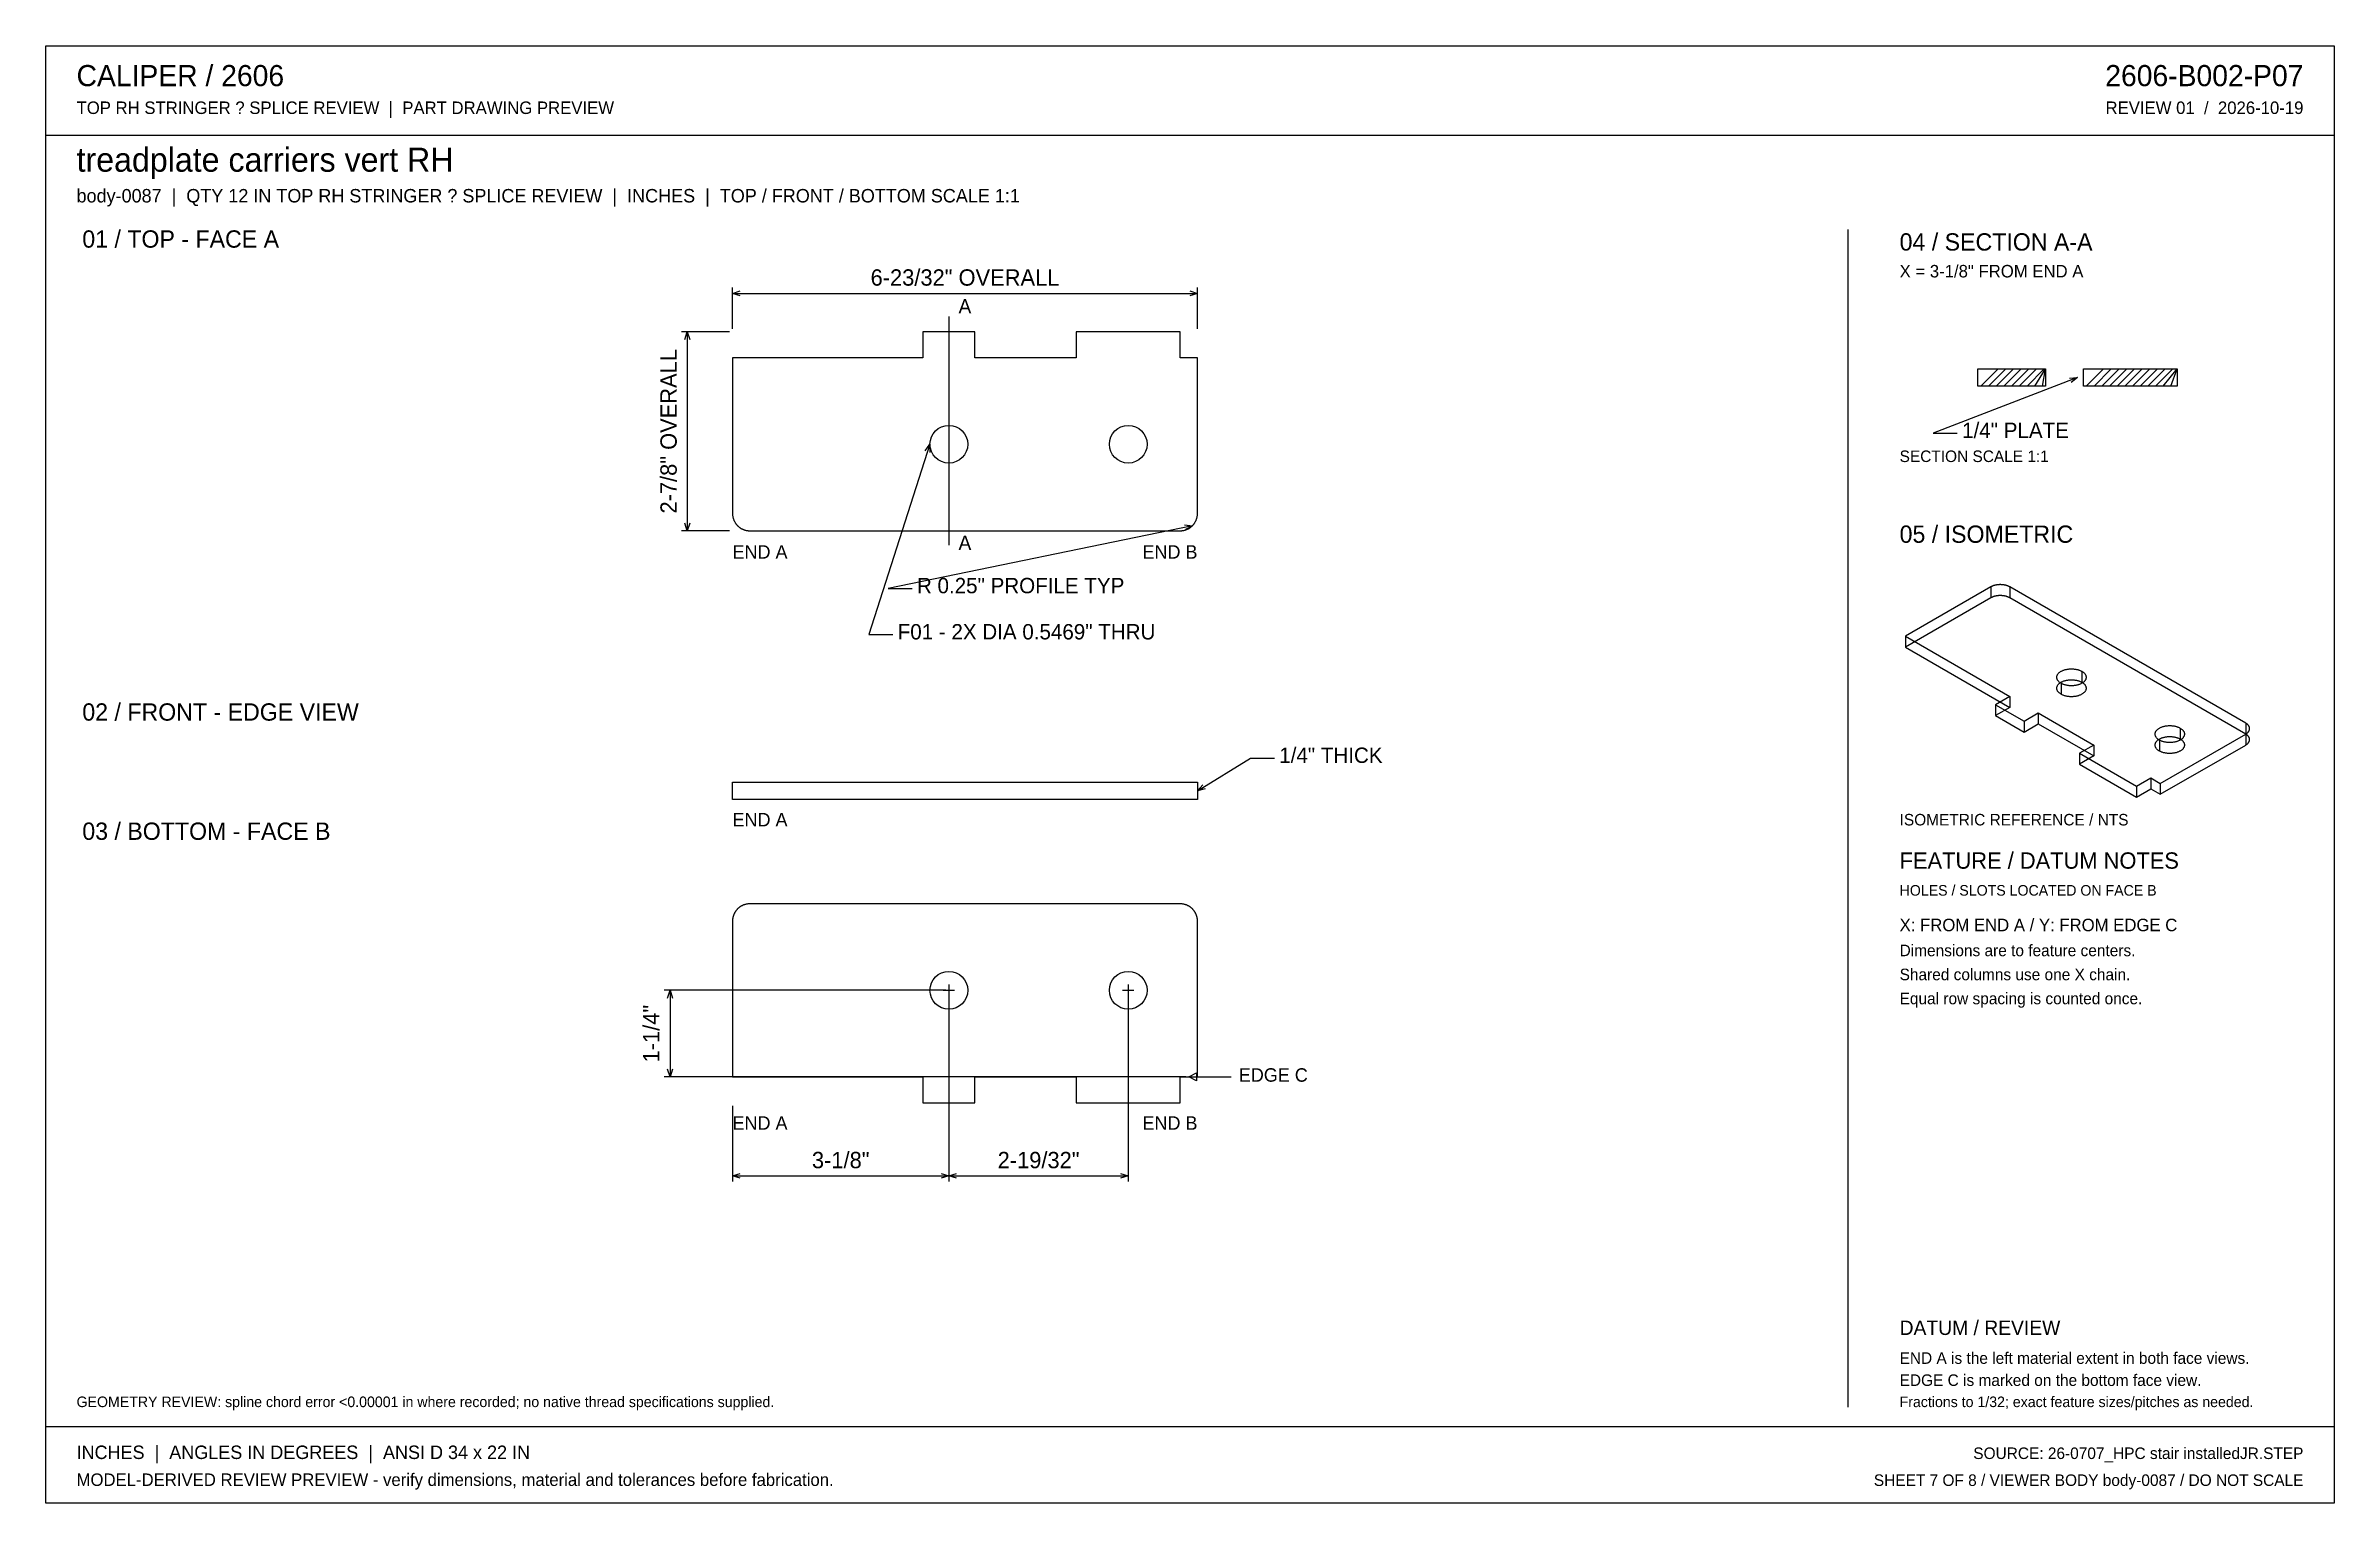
# Model space of a CAD drawing. Header units: inches. Extents: x 0.5 to 33.5, y 0.5 to 21.5.
import ezdxf
from ezdxf.enums import TextEntityAlignment as Align

# ---------------------------------------------------------------- set-up
doc = ezdxf.new("R2010")
doc.units = ezdxf.units.IN
doc.header["$MEASUREMENT"] = 0

msp = doc.modelspace()

# ---------------------------------------------------------------- texts
at = {"layer": 'ANNOTATION'}
for s, height, p in [('CALIPER / 2606', 0.30556, (0.917, 20.944)), ('TOP RH STRINGER ? SPLICE REVIEW  |  PART DRAWING PREVIEW', 0.18056, (0.917, 20.542)), ('treadplate carriers vert RH', 0.34722, (0.917, 19.708)), ('body-0087  |  QTY 12 IN TOP RH STRINGER ? SPLICE REVIEW  |  INCHES  |  TOP / FRONT / BOTTOM SCALE 1:1', 0.194444, (0.917, 19.264)), ('01 / TOP - FACE A', 0.25, (1, 18.611)), ('04 / SECTION A-A', 0.25, (27.25, 18.569)), ('X = 3-1/8" FROM END A', 0.18056, (27.25, 18.181)), ('A', 0.208, (13.656, 17.66)), ('1/4" PLATE', 0.2222, (28.153, 15.861)), ('SECTION SCALE 1:1', 0.16667, (27.25, 15.514)), ('05 / ISOMETRIC', 0.25, (27.25, 14.347)), ('END A', 0.1944, (10.392, 14.118)), ('A', 0.208, (13.656, 14.243)), ('R 0.25" PROFILE TYP', 0.22222, (13.056, 13.618)), ('F01 - 2X DIA 0.5469" THRU', 0.22222, (12.778, 12.951)), ('02 / FRONT - EDGE VIEW', 0.25, (1, 11.778)), ('1/4" THICK', 0.2222, (18.289, 11.167)), ('03 / BOTTOM - FACE B', 0.25, (1, 10.056)), ('END A', 0.1944, (10.392, 10.25)), ('ISOMETRIC REFERENCE / NTS', 0.16667, (27.25, 10.264)), ('FEATURE / DATUM NOTES', 0.23611, (27.25, 9.639)), ('HOLES / SLOTS LOCATED ON FACE B', 0.15278, (27.25, 9.25)), ('X: FROM END A / Y: FROM EDGE C', 0.18056, (27.25, 8.736)), ('Dimensions are to feature centers.', 0.16667, (27.25, 8.375)), ('Shared columns use one X chain.', 0.16667, (27.25, 8.028)), ('Equal row spacing is counted once.', 0.16667, (27.25, 7.681)), ('EDGE C', 0.1944, (17.705, 6.562)), ('END A', 0.1944, (10.392, 5.868)), ('DATUM / REVIEW', 0.20833, (27.25, 2.903)), ('END A is the left material extent in both face views.', 0.16667, (27.25, 2.486)), ('EDGE C is marked on the bottom face view.', 0.16667, (27.25, 2.167)), ('GEOMETRY REVIEW: spline chord error <0.00001 in where recorded; no native thread specifications supplied.', 0.152778, (0.917, 1.861)), ('Fractions to 1/32; exact feature sizes/pitches as needed.', 0.15278, (27.25, 1.861)), ('INCHES  |  ANGLES IN DEGREES  |  ANSI D 34 x 22 IN', 0.19444, (0.917, 1.111)), ('MODEL-DERIVED REVIEW PREVIEW - verify dimensions, material and tolerances before fabrication.', 0.18056, (0.917, 0.722))]:
    msp.add_text(s, height=height, dxfattribs=at).set_placement(p)
for s, height, p in [('2606-B002-P07', 0.30556, (33.083, 20.944)), ('REVIEW 01  /  2026-10-19', 0.18056, (33.083, 20.542)), ('END B', 0.1944, (17.108, 14.118)), ('END B', 0.1944, (17.108, 5.868)), ('SOURCE: 26-0707_HPC stair installedJR.STEP', 0.16667, (33.083, 1.111)), ('SHEET 7 OF 8 / VIEWER BODY body-0087 / DO NOT SCALE', 0.16667, (33.083, 0.722))]:
    msp.add_text(s, height=height, dxfattribs=at).set_placement(p, align=Align.RIGHT)
for s, height, p in [('6-23/32" OVERALL', 0.23611, (13.75, 18.062)), ('3-1/8"', 0.2361, (11.955, 5.312)), ('2-19/32"', 0.2361, (14.813, 5.312))]:
    msp.add_text(s, height=height, dxfattribs=at).set_placement(p, align=Align.CENTER)
for s, height, p in [('2-7/8" OVERALL', 0.23611, (9.586, 15.958)), ('1-1/4"', 0.2361, (9.336, 7.257))]:
    msp.add_text(s, height=height, rotation=90, dxfattribs=at).set_placement(p, align=Align.CENTER)

# ---------------------------------------------------------------- linework, layer by layer
at = {"layer": 'ANNOTATION'}
for p, q in [((10.392, 17.438), (10.392, 18.035)), ((10.392, 17.951), (10.503, 17.986)), ((10.392, 17.951), (17.108, 17.951)), ((10.503, 17.917), (10.392, 17.951)), ((16.997, 17.986), (17.108, 17.951)), ((17.108, 17.951), (16.997, 17.917)), ((17.108, 17.438), (17.108, 18.035)), ((13.517, 17.618), (13.517, 14.312)), ((10.35, 17.396), (9.656, 17.396)), ((9.705, 17.285), (9.739, 17.396)), ((9.739, 17.396), (9.739, 14.521)), ((9.739, 17.396), (9.774, 17.285)), ((29.819, 16.736), (27.736, 15.931)), ((29.703, 16.728), (29.819, 16.736)), ((29.819, 16.736), (29.728, 16.664)), ((27.736, 15.931), (28.083, 15.931)), ((13.244, 15.771), (12.361, 13.021)), ((13.177, 15.676), (13.244, 15.771)), ((13.244, 15.771), (13.243, 15.654)), ((9.739, 14.521), (9.705, 14.632)), ((9.774, 14.632), (9.739, 14.521)), ((17.035, 14.594), (12.639, 13.688)), ((16.919, 14.606), (17.035, 14.594)), ((17.035, 14.594), (16.933, 14.538)), ((10.35, 14.521), (9.656, 14.521)), ((12.639, 13.688), (12.986, 13.688)), ((12.361, 13.021), (12.708, 13.021)), ((17.108, 10.764), (17.872, 11.236)), ((17.872, 11.236), (18.219, 11.236)), ((17.108, 10.764), (17.184, 10.852)), ((17.221, 10.793), (17.108, 10.764)), ((13.517, 7.965), (13.517, 7.799)), ((16.108, 7.965), (16.108, 7.799)), ((13.475, 7.882), (9.406, 7.882)), ((9.455, 7.771), (9.489, 7.882)), ((9.489, 7.882), (9.489, 6.632)), ((9.489, 7.882), (9.524, 7.771)), ((13.434, 7.882), (13.6, 7.882)), ((13.517, 7.84), (13.517, 5.118)), ((13.517, 7.84), (13.517, 5.118)), ((16.025, 7.882), (16.191, 7.882)), ((16.108, 7.84), (16.108, 5.118)), ((16.941, 6.632), (9.406, 6.632)), ((9.489, 6.632), (9.455, 6.743)), ((9.524, 6.743), (9.489, 6.632)), ((16.983, 6.632), (17.094, 6.688)), ((16.983, 6.632), (17.594, 6.632)), ((17.094, 6.576), (16.983, 6.632)), ((17.094, 6.688), (17.094, 6.576)), ((10.392, 6.215), (10.392, 5.118)), ((10.392, 5.201), (10.503, 5.236)), ((10.392, 5.201), (13.517, 5.201)), ((10.503, 5.167), (10.392, 5.201)), ((13.406, 5.236), (13.517, 5.201)), ((13.517, 5.201), (13.406, 5.167)), ((13.517, 5.201), (13.628, 5.236)), ((13.517, 5.201), (16.108, 5.201)), ((13.628, 5.167), (13.517, 5.201)), ((15.997, 5.236), (16.108, 5.201)), ((16.108, 5.201), (15.997, 5.167))]:
    msp.add_line(p, q, dxfattribs=at)
at = {"layer": 'OUTLINE'}
for p, q in [((0.472, 21.528), (33.528, 21.528)), ((0.472, 0.472), (0.472, 21.528)), ((33.528, 21.528), (33.528, 0.472)), ((0.472, 20.236), (33.528, 20.236)), ((26.5, 18.875), (26.5, 1.861)), ((13.892, 17.396), (13.142, 17.396)), ((13.142, 17.396), (13.142, 17.021)), ((13.892, 17.021), (13.892, 17.396)), ((16.858, 17.396), (15.358, 17.396)), ((15.358, 17.396), (15.358, 17.021)), ((16.858, 17.021), (16.858, 17.396)), ((13.142, 17.021), (10.392, 17.021)), ((10.392, 17.021), (10.392, 14.771)), ((15.358, 17.021), (13.892, 17.021)), ((17.108, 17.021), (16.858, 17.021)), ((17.108, 14.771), (17.108, 17.021)), ((28.382, 16.861), (29.359, 16.861)), ((28.382, 16.611), (28.382, 16.861)), ((28.424, 16.611), (28.674, 16.861)), ((28.535, 16.611), (28.785, 16.861)), ((28.646, 16.611), (28.896, 16.861)), ((28.757, 16.611), (29.007, 16.861)), ((28.868, 16.611), (29.118, 16.861)), ((28.979, 16.611), (29.229, 16.861)), ((29.09, 16.611), (29.34, 16.861)), ((29.201, 16.611), (29.359, 16.861)), ((29.312, 16.611), (29.359, 16.861)), ((29.359, 16.861), (29.359, 16.611)), ((29.905, 16.861), (31.257, 16.861)), ((29.905, 16.611), (29.905, 16.861)), ((29.947, 16.611), (30.197, 16.861)), ((30.058, 16.611), (30.308, 16.861)), ((30.169, 16.611), (30.419, 16.861)), ((30.28, 16.611), (30.53, 16.861)), ((30.391, 16.611), (30.641, 16.861)), ((30.503, 16.611), (30.753, 16.861)), ((30.614, 16.611), (30.864, 16.861)), ((30.725, 16.611), (30.975, 16.861)), ((30.836, 16.611), (31.086, 16.861)), ((30.947, 16.611), (31.197, 16.861)), ((31.058, 16.611), (31.257, 16.861)), ((31.169, 16.611), (31.257, 16.861)), ((31.257, 16.861), (31.257, 16.611)), ((29.359, 16.611), (28.382, 16.611)), ((31.257, 16.611), (29.905, 16.611)), ((10.392, 14.771), (10.392, 14.765)), ((10.392, 14.765), (10.392, 14.759)), ((10.392, 14.759), (10.393, 14.752)), ((10.393, 14.752), (10.393, 14.746)), ((10.393, 14.746), (10.394, 14.74)), ((10.394, 14.74), (10.395, 14.734)), ((10.395, 14.734), (10.396, 14.728)), ((10.396, 14.728), (10.397, 14.722)), ((10.397, 14.722), (10.398, 14.716)), ((10.398, 14.716), (10.4, 14.71)), ((10.4, 14.71), (10.401, 14.704)), ((10.401, 14.704), (10.403, 14.698)), ((10.403, 14.698), (10.405, 14.692)), ((10.405, 14.692), (10.407, 14.687)), ((10.407, 14.687), (10.409, 14.681)), ((10.409, 14.681), (10.411, 14.675)), ((10.411, 14.675), (10.413, 14.67)), ((10.413, 14.67), (10.416, 14.664)), ((10.416, 14.664), (10.419, 14.658)), ((10.419, 14.658), (10.422, 14.653)), ((10.422, 14.653), (10.425, 14.648)), ((10.425, 14.648), (10.428, 14.642)), ((10.428, 14.642), (10.431, 14.637)), ((10.431, 14.637), (10.434, 14.632)), ((10.434, 14.632), (10.438, 14.627)), ((10.438, 14.627), (10.441, 14.622)), ((10.441, 14.622), (10.445, 14.617)), ((10.445, 14.617), (10.449, 14.612)), ((10.449, 14.612), (10.453, 14.608)), ((10.453, 14.608), (10.457, 14.603)), ((10.457, 14.603), (10.461, 14.598)), ((10.461, 14.598), (10.465, 14.594)), ((10.465, 14.594), (10.47, 14.59)), ((10.47, 14.59), (10.474, 14.586)), ((10.474, 14.586), (10.479, 14.582)), ((10.479, 14.582), (10.483, 14.578)), ((10.483, 14.578), (10.488, 14.574)), ((10.488, 14.574), (10.493, 14.57)), ((10.493, 14.57), (10.498, 14.566)), ((10.498, 14.566), (10.503, 14.563)), ((10.503, 14.563), (10.508, 14.56)), ((10.508, 14.56), (10.514, 14.556)), ((10.514, 14.556), (10.519, 14.553)), ((10.519, 14.553), (10.524, 14.55)), ((10.524, 14.55), (10.53, 14.548)), ((10.53, 14.548), (10.535, 14.545)), ((10.535, 14.545), (10.541, 14.542)), ((16.959, 14.542), (16.965, 14.545)), ((16.965, 14.545), (16.97, 14.548)), ((16.97, 14.548), (16.976, 14.55)), ((16.976, 14.55), (16.981, 14.553)), ((16.981, 14.553), (16.986, 14.556)), ((16.986, 14.556), (16.992, 14.56)), ((16.992, 14.56), (16.997, 14.563)), ((16.997, 14.563), (17.002, 14.566)), ((17.002, 14.566), (17.007, 14.57)), ((17.007, 14.57), (17.012, 14.574)), ((17.012, 14.574), (17.017, 14.578)), ((17.017, 14.578), (17.021, 14.582)), ((17.021, 14.582), (17.026, 14.586)), ((17.026, 14.586), (17.03, 14.59)), ((17.03, 14.59), (17.035, 14.594)), ((17.035, 14.594), (17.039, 14.598)), ((17.039, 14.598), (17.043, 14.603)), ((17.043, 14.603), (17.047, 14.608)), ((17.047, 14.608), (17.051, 14.612)), ((17.051, 14.612), (17.055, 14.617)), ((17.055, 14.617), (17.059, 14.622)), ((17.059, 14.622), (17.062, 14.627)), ((17.062, 14.627), (17.066, 14.632)), ((17.066, 14.632), (17.069, 14.637)), ((17.069, 14.637), (17.072, 14.642)), ((17.072, 14.642), (17.075, 14.648)), ((17.075, 14.648), (17.078, 14.653)), ((17.078, 14.653), (17.081, 14.658)), ((17.081, 14.658), (17.084, 14.664)), ((17.084, 14.664), (17.087, 14.67)), ((17.087, 14.67), (17.089, 14.675)), ((17.089, 14.675), (17.091, 14.681)), ((17.091, 14.681), (17.093, 14.687)), ((17.093, 14.687), (17.095, 14.692)), ((17.095, 14.692), (17.097, 14.698)), ((17.097, 14.698), (17.099, 14.704)), ((17.099, 14.704), (17.1, 14.71)), ((17.1, 14.71), (17.102, 14.716)), ((17.102, 14.716), (17.103, 14.722)), ((17.103, 14.722), (17.104, 14.728)), ((17.104, 14.728), (17.105, 14.734)), ((17.105, 14.734), (17.106, 14.74)), ((17.106, 14.74), (17.107, 14.746)), ((17.107, 14.752), (17.108, 14.759)), ((17.107, 14.746), (17.107, 14.752)), ((17.108, 14.765), (17.108, 14.771)), ((17.108, 14.759), (17.108, 14.765)), ((10.541, 14.542), (10.546, 14.54)), ((10.546, 14.54), (10.552, 14.538)), ((10.552, 14.538), (10.558, 14.535)), ((10.558, 14.535), (10.564, 14.533)), ((10.564, 14.533), (10.569, 14.532)), ((10.569, 14.532), (10.575, 14.53)), ((10.575, 14.53), (10.581, 14.528)), ((10.581, 14.528), (10.587, 14.527)), ((10.587, 14.527), (10.593, 14.526)), ((10.593, 14.526), (10.599, 14.525)), ((10.599, 14.525), (10.605, 14.524)), ((10.605, 14.524), (10.611, 14.523)), ((10.611, 14.523), (10.618, 14.522)), ((10.618, 14.522), (10.624, 14.522)), ((10.624, 14.522), (10.63, 14.521)), ((10.63, 14.521), (10.636, 14.521)), ((10.636, 14.521), (10.642, 14.521)), ((10.642, 14.521), (16.858, 14.521)), ((16.858, 14.521), (16.864, 14.521)), ((16.864, 14.521), (16.87, 14.521)), ((16.87, 14.521), (16.876, 14.522)), ((16.876, 14.522), (16.882, 14.522)), ((16.882, 14.522), (16.889, 14.523)), ((16.889, 14.523), (16.895, 14.524)), ((16.895, 14.524), (16.901, 14.525)), ((16.901, 14.525), (16.907, 14.526)), ((16.907, 14.526), (16.913, 14.527)), ((16.913, 14.527), (16.919, 14.528)), ((16.919, 14.528), (16.925, 14.53)), ((16.925, 14.53), (16.931, 14.532)), ((16.931, 14.532), (16.936, 14.533)), ((16.936, 14.533), (16.942, 14.535)), ((16.942, 14.535), (16.948, 14.538)), ((16.948, 14.538), (16.954, 14.54)), ((16.954, 14.54), (16.959, 14.542)), ((28.567, 13.71), (27.333, 12.998)), ((28.57, 13.712), (28.567, 13.71)), ((28.567, 13.71), (28.567, 13.552)), ((28.57, 13.554), (28.567, 13.552)), ((28.574, 13.714), (28.57, 13.712)), ((28.574, 13.555), (28.57, 13.554)), ((28.577, 13.715), (28.574, 13.714)), ((28.577, 13.557), (28.574, 13.555)), ((28.581, 13.717), (28.577, 13.715)), ((28.581, 13.559), (28.577, 13.557)), ((28.585, 13.719), (28.581, 13.717)), ((28.585, 13.561), (28.581, 13.559)), ((28.588, 13.721), (28.585, 13.719)), ((28.588, 13.562), (28.585, 13.561)), ((28.592, 13.722), (28.588, 13.721)), ((28.592, 13.564), (28.588, 13.562)), ((28.596, 13.724), (28.592, 13.722)), ((28.596, 13.566), (28.592, 13.564)), ((28.6, 13.725), (28.596, 13.724)), ((28.6, 13.567), (28.596, 13.566)), ((28.604, 13.727), (28.6, 13.725)), ((28.604, 13.568), (28.6, 13.567)), ((28.608, 13.728), (28.604, 13.727)), ((28.608, 13.57), (28.604, 13.568)), ((28.613, 13.729), (28.608, 13.728)), ((28.613, 13.571), (28.608, 13.57)), ((28.617, 13.731), (28.613, 13.729)), ((28.617, 13.572), (28.613, 13.571)), ((28.621, 13.732), (28.617, 13.731)), ((28.621, 13.574), (28.617, 13.572)), ((28.625, 13.733), (28.621, 13.732)), ((28.625, 13.575), (28.621, 13.574)), ((28.63, 13.734), (28.625, 13.733)), ((28.63, 13.576), (28.625, 13.575)), ((28.634, 13.735), (28.63, 13.734)), ((28.634, 13.577), (28.63, 13.576)), ((28.639, 13.736), (28.634, 13.735)), ((28.639, 13.578), (28.634, 13.577)), ((28.643, 13.737), (28.639, 13.736)), ((28.643, 13.579), (28.639, 13.578)), ((28.648, 13.738), (28.643, 13.737)), ((28.648, 13.58), (28.643, 13.579)), ((28.652, 13.739), (28.648, 13.738)), ((28.652, 13.58), (28.648, 13.58)), ((28.657, 13.739), (28.652, 13.739)), ((28.657, 13.581), (28.652, 13.58)), ((28.661, 13.74), (28.657, 13.739)), ((28.661, 13.582), (28.657, 13.581)), ((28.666, 13.74), (28.661, 13.74)), ((28.666, 13.582), (28.661, 13.582)), ((28.671, 13.741), (28.666, 13.74)), ((28.671, 13.583), (28.666, 13.582)), ((28.675, 13.741), (28.671, 13.741)), ((28.675, 13.583), (28.671, 13.583)), ((28.68, 13.742), (28.675, 13.741)), ((28.68, 13.584), (28.675, 13.583)), ((28.685, 13.742), (28.68, 13.742)), ((28.685, 13.584), (28.68, 13.584)), ((28.69, 13.742), (28.685, 13.742)), ((28.69, 13.584), (28.685, 13.584)), ((28.694, 13.743), (28.69, 13.742)), ((28.694, 13.584), (28.69, 13.584)), ((28.699, 13.743), (28.694, 13.743)), ((28.699, 13.584), (28.694, 13.584)), ((28.704, 13.743), (28.699, 13.743)), ((28.704, 13.584), (28.699, 13.584)), ((28.709, 13.743), (28.704, 13.743)), ((28.709, 13.584), (28.704, 13.584)), ((28.713, 13.743), (28.709, 13.743)), ((28.713, 13.584), (28.709, 13.584)), ((28.718, 13.742), (28.713, 13.743)), ((28.718, 13.584), (28.713, 13.584)), ((28.723, 13.742), (28.718, 13.742)), ((28.723, 13.584), (28.718, 13.584)), ((28.728, 13.742), (28.723, 13.742)), ((28.728, 13.584), (28.723, 13.584)), ((28.732, 13.741), (28.728, 13.742)), ((28.732, 13.583), (28.728, 13.584)), ((28.737, 13.741), (28.732, 13.741)), ((28.737, 13.583), (28.732, 13.583)), ((28.742, 13.74), (28.737, 13.741)), ((28.742, 13.582), (28.737, 13.583)), ((28.746, 13.74), (28.742, 13.74)), ((28.746, 13.582), (28.742, 13.582)), ((28.751, 13.739), (28.746, 13.74)), ((28.751, 13.581), (28.746, 13.582)), ((28.756, 13.739), (28.751, 13.739)), ((28.756, 13.58), (28.751, 13.581)), ((28.76, 13.738), (28.756, 13.739)), ((28.76, 13.58), (28.756, 13.58)), ((28.765, 13.737), (28.76, 13.738)), ((28.765, 13.579), (28.76, 13.58)), ((28.769, 13.736), (28.765, 13.737)), ((28.769, 13.578), (28.765, 13.579)), ((28.774, 13.735), (28.769, 13.736)), ((28.774, 13.577), (28.769, 13.578)), ((28.778, 13.734), (28.774, 13.735)), ((28.778, 13.576), (28.774, 13.577)), ((28.782, 13.733), (28.778, 13.734)), ((28.782, 13.575), (28.778, 13.576)), ((28.787, 13.732), (28.782, 13.733)), ((28.787, 13.574), (28.782, 13.575)), ((28.791, 13.731), (28.787, 13.732)), ((28.791, 13.572), (28.787, 13.574)), ((28.795, 13.729), (28.791, 13.731)), ((28.795, 13.571), (28.791, 13.572)), ((28.799, 13.728), (28.795, 13.729)), ((28.799, 13.57), (28.795, 13.571)), ((28.804, 13.727), (28.799, 13.728)), ((28.804, 13.568), (28.799, 13.57)), ((28.808, 13.725), (28.804, 13.727)), ((28.808, 13.567), (28.804, 13.568)), ((28.812, 13.724), (28.808, 13.725)), ((28.812, 13.566), (28.808, 13.567)), ((28.816, 13.722), (28.812, 13.724)), ((28.816, 13.564), (28.812, 13.566)), ((28.819, 13.721), (28.816, 13.722)), ((28.819, 13.562), (28.816, 13.564)), ((28.823, 13.719), (28.819, 13.721)), ((28.823, 13.561), (28.819, 13.562)), ((28.827, 13.717), (28.823, 13.719)), ((28.827, 13.559), (28.823, 13.561)), ((28.831, 13.715), (28.827, 13.717)), ((28.831, 13.557), (28.827, 13.559)), ((28.834, 13.714), (28.831, 13.715)), ((28.834, 13.555), (28.831, 13.557)), ((28.838, 13.712), (28.834, 13.714)), ((28.838, 13.554), (28.834, 13.555)), ((28.841, 13.71), (28.838, 13.712)), ((28.841, 13.552), (28.838, 13.554)), ((32.249, 11.742), (28.841, 13.71)), ((28.841, 13.71), (28.841, 13.552)), ((28.567, 13.552), (27.333, 12.839)), ((32.249, 11.584), (28.841, 13.552)), ((27.333, 12.998), (27.333, 12.839)), ((27.333, 12.998), (28.841, 12.127)), ((27.333, 12.839), (28.841, 11.969)), ((29.52, 12.41), (29.521, 12.416)), ((29.52, 12.404), (29.52, 12.41)), ((29.52, 12.398), (29.52, 12.404)), ((29.521, 12.392), (29.52, 12.398)), ((29.52, 12.252), (29.521, 12.258)), ((29.52, 12.246), (29.52, 12.252)), ((29.52, 12.24), (29.52, 12.246)), ((29.521, 12.234), (29.52, 12.24)), ((29.521, 12.416), (29.522, 12.422)), ((29.522, 12.386), (29.521, 12.392)), ((29.521, 12.258), (29.522, 12.264)), ((29.522, 12.228), (29.521, 12.234)), ((29.522, 12.422), (29.524, 12.428)), ((29.524, 12.38), (29.522, 12.386)), ((29.522, 12.264), (29.524, 12.27)), ((29.524, 12.428), (29.526, 12.434)), ((29.526, 12.374), (29.524, 12.38)), ((29.524, 12.27), (29.526, 12.276)), ((29.526, 12.434), (29.529, 12.44)), ((29.529, 12.369), (29.526, 12.374)), ((29.526, 12.276), (29.529, 12.281)), ((29.529, 12.44), (29.532, 12.445)), ((29.532, 12.363), (29.529, 12.369)), ((29.529, 12.281), (29.532, 12.287)), ((29.532, 12.445), (29.536, 12.451)), ((29.536, 12.357), (29.532, 12.363)), ((29.532, 12.287), (29.536, 12.293)), ((29.536, 12.451), (29.54, 12.457)), ((29.54, 12.352), (29.536, 12.357)), ((29.536, 12.293), (29.54, 12.298)), ((29.54, 12.457), (29.545, 12.462)), ((29.545, 12.346), (29.54, 12.352)), ((29.54, 12.298), (29.545, 12.304)), ((29.545, 12.462), (29.55, 12.467)), ((29.55, 12.341), (29.545, 12.346)), ((29.545, 12.304), (29.55, 12.309)), ((29.55, 12.467), (29.556, 12.472)), ((29.556, 12.336), (29.55, 12.341)), ((29.55, 12.309), (29.556, 12.314)), ((29.556, 12.472), (29.562, 12.477)), ((29.562, 12.331), (29.556, 12.336)), ((29.556, 12.314), (29.562, 12.319)), ((29.562, 12.477), (29.568, 12.482)), ((29.568, 12.327), (29.562, 12.331)), ((29.562, 12.319), (29.568, 12.324)), ((29.568, 12.482), (29.575, 12.486)), ((29.568, 12.324), (29.575, 12.328)), ((29.575, 12.322), (29.568, 12.327)), ((29.575, 12.486), (29.582, 12.491)), ((29.575, 12.328), (29.582, 12.332)), ((29.582, 12.318), (29.575, 12.322)), ((29.582, 12.491), (29.59, 12.495)), ((29.582, 12.332), (29.59, 12.337)), ((29.582, 12.318), (29.582, 12.159)), ((29.59, 12.313), (29.582, 12.318)), ((29.59, 12.495), (29.597, 12.499)), ((29.59, 12.337), (29.597, 12.341)), ((29.597, 12.31), (29.59, 12.313)), ((29.597, 12.499), (29.606, 12.502)), ((29.597, 12.341), (29.606, 12.344)), ((29.606, 12.306), (29.597, 12.31)), ((29.606, 12.502), (29.614, 12.506)), ((29.606, 12.344), (29.614, 12.348)), ((29.614, 12.302), (29.606, 12.306)), ((29.614, 12.506), (29.623, 12.509)), ((29.614, 12.348), (29.623, 12.351)), ((29.623, 12.299), (29.614, 12.302)), ((29.623, 12.509), (29.632, 12.512)), ((29.623, 12.351), (29.632, 12.354)), ((29.632, 12.296), (29.623, 12.299)), ((29.632, 12.512), (29.641, 12.515)), ((29.632, 12.354), (29.641, 12.357)), ((29.641, 12.294), (29.632, 12.296)), ((29.641, 12.515), (29.651, 12.517)), ((29.641, 12.357), (29.651, 12.359)), ((29.651, 12.291), (29.641, 12.294)), ((29.651, 12.517), (29.66, 12.519)), ((29.651, 12.359), (29.66, 12.361)), ((29.66, 12.289), (29.651, 12.291)), ((29.66, 12.519), (29.67, 12.521)), ((29.66, 12.361), (29.67, 12.363)), ((29.67, 12.287), (29.66, 12.289)), ((29.67, 12.521), (29.68, 12.523)), ((29.67, 12.363), (29.68, 12.365)), ((29.68, 12.285), (29.67, 12.287)), ((29.68, 12.523), (29.691, 12.524)), ((29.68, 12.365), (29.691, 12.366)), ((29.691, 12.284), (29.68, 12.285)), ((29.691, 12.524), (29.701, 12.525)), ((29.691, 12.366), (29.701, 12.367)), ((29.701, 12.283), (29.691, 12.284)), ((29.701, 12.525), (29.711, 12.526)), ((29.701, 12.367), (29.711, 12.368)), ((29.711, 12.282), (29.701, 12.283)), ((29.711, 12.526), (29.721, 12.526)), ((29.711, 12.368), (29.721, 12.368)), ((29.721, 12.282), (29.711, 12.282)), ((29.721, 12.526), (29.732, 12.527)), ((29.721, 12.368), (29.732, 12.368)), ((29.732, 12.282), (29.721, 12.282)), ((29.732, 12.527), (29.742, 12.526)), ((29.732, 12.368), (29.742, 12.368)), ((29.742, 12.282), (29.732, 12.282)), ((29.742, 12.526), (29.753, 12.526)), ((29.742, 12.368), (29.753, 12.368)), ((29.753, 12.282), (29.742, 12.282)), ((29.753, 12.526), (29.763, 12.525)), ((29.753, 12.368), (29.763, 12.367)), ((29.763, 12.283), (29.753, 12.282)), ((29.763, 12.525), (29.773, 12.524)), ((29.763, 12.367), (29.773, 12.366)), ((29.773, 12.284), (29.763, 12.283)), ((29.773, 12.524), (29.783, 12.523)), ((29.773, 12.366), (29.783, 12.365)), ((29.783, 12.285), (29.773, 12.284)), ((29.783, 12.523), (29.793, 12.521)), ((29.783, 12.365), (29.793, 12.363)), ((29.793, 12.287), (29.783, 12.285)), ((29.793, 12.521), (29.803, 12.519)), ((29.793, 12.363), (29.803, 12.361)), ((29.803, 12.289), (29.793, 12.287)), ((29.803, 12.519), (29.813, 12.517)), ((29.803, 12.361), (29.813, 12.359)), ((29.813, 12.291), (29.803, 12.289)), ((29.813, 12.517), (29.823, 12.515)), ((29.813, 12.359), (29.823, 12.357)), ((29.823, 12.294), (29.813, 12.291)), ((29.823, 12.515), (29.832, 12.512)), ((29.823, 12.357), (29.832, 12.354)), ((29.832, 12.296), (29.823, 12.294)), ((29.832, 12.512), (29.841, 12.509)), ((29.832, 12.354), (29.841, 12.351)), ((29.841, 12.299), (29.832, 12.296)), ((29.841, 12.509), (29.85, 12.506)), ((29.841, 12.351), (29.85, 12.348)), ((29.85, 12.302), (29.841, 12.299)), ((29.85, 12.506), (29.858, 12.502)), ((29.85, 12.348), (29.858, 12.344)), ((29.858, 12.306), (29.85, 12.302)), ((29.858, 12.502), (29.866, 12.499)), ((29.858, 12.344), (29.866, 12.341)), ((29.866, 12.31), (29.858, 12.306)), ((29.866, 12.499), (29.874, 12.495)), ((29.866, 12.341), (29.874, 12.337)), ((29.874, 12.313), (29.866, 12.31)), ((29.874, 12.495), (29.882, 12.491)), ((29.874, 12.337), (29.882, 12.332)), ((29.882, 12.318), (29.874, 12.313)), ((29.882, 12.491), (29.889, 12.486)), ((29.882, 12.491), (29.882, 12.332)), ((29.882, 12.332), (29.889, 12.328)), ((29.889, 12.322), (29.882, 12.318)), ((29.889, 12.486), (29.896, 12.482)), ((29.889, 12.328), (29.896, 12.324)), ((29.896, 12.327), (29.889, 12.322)), ((29.896, 12.482), (29.902, 12.477)), ((29.902, 12.331), (29.896, 12.327)), ((29.896, 12.324), (29.902, 12.319)), ((29.902, 12.477), (29.908, 12.472)), ((29.908, 12.336), (29.902, 12.331)), ((29.902, 12.319), (29.908, 12.314)), ((29.908, 12.472), (29.914, 12.467)), ((29.914, 12.341), (29.908, 12.336)), ((29.908, 12.314), (29.914, 12.309)), ((29.914, 12.467), (29.919, 12.462)), ((29.919, 12.346), (29.914, 12.341)), ((29.914, 12.309), (29.919, 12.304)), ((29.919, 12.462), (29.924, 12.457)), ((29.924, 12.352), (29.919, 12.346)), ((29.919, 12.304), (29.924, 12.298)), ((29.924, 12.457), (29.928, 12.451)), ((29.928, 12.357), (29.924, 12.352)), ((29.924, 12.298), (29.928, 12.293)), ((29.928, 12.451), (29.931, 12.445)), ((29.931, 12.363), (29.928, 12.357)), ((29.928, 12.293), (29.931, 12.287)), ((29.931, 12.445), (29.935, 12.44)), ((29.935, 12.369), (29.931, 12.363)), ((29.931, 12.287), (29.935, 12.281)), ((29.935, 12.44), (29.938, 12.434)), ((29.938, 12.374), (29.935, 12.369)), ((29.935, 12.281), (29.938, 12.276)), ((29.938, 12.434), (29.94, 12.428)), ((29.94, 12.38), (29.938, 12.374)), ((29.938, 12.276), (29.94, 12.27)), ((29.94, 12.428), (29.942, 12.422)), ((29.942, 12.386), (29.94, 12.38)), ((29.94, 12.27), (29.942, 12.264)), ((29.942, 12.422), (29.943, 12.416)), ((29.943, 12.392), (29.942, 12.386)), ((29.942, 12.264), (29.943, 12.258)), ((29.943, 12.234), (29.942, 12.228)), ((29.943, 12.416), (29.944, 12.41)), ((29.944, 12.398), (29.943, 12.392)), ((29.943, 12.258), (29.944, 12.252)), ((29.944, 12.24), (29.943, 12.234)), ((29.944, 12.41), (29.944, 12.404)), ((29.944, 12.404), (29.944, 12.398)), ((29.944, 12.252), (29.944, 12.246)), ((29.944, 12.246), (29.944, 12.24)), ((28.841, 12.127), (28.635, 12.008)), ((28.635, 12.008), (29.047, 11.771)), ((28.635, 12.008), (28.635, 11.85)), ((28.841, 11.969), (28.635, 11.85)), ((28.841, 12.127), (28.841, 11.969)), ((29.524, 12.222), (29.522, 12.228)), ((29.526, 12.216), (29.524, 12.222)), ((29.529, 12.21), (29.526, 12.216)), ((29.532, 12.205), (29.529, 12.21)), ((29.536, 12.199), (29.532, 12.205)), ((29.54, 12.194), (29.536, 12.199)), ((29.545, 12.188), (29.54, 12.194)), ((29.55, 12.183), (29.545, 12.188)), ((29.556, 12.178), (29.55, 12.183)), ((29.562, 12.173), (29.556, 12.178)), ((29.568, 12.168), (29.562, 12.173)), ((29.575, 12.164), (29.568, 12.168)), ((29.582, 12.159), (29.575, 12.164)), ((29.59, 12.155), (29.582, 12.159)), ((29.597, 12.151), (29.59, 12.155)), ((29.606, 12.148), (29.597, 12.151)), ((29.614, 12.144), (29.606, 12.148)), ((29.623, 12.141), (29.614, 12.144)), ((29.632, 12.138), (29.623, 12.141)), ((29.641, 12.135), (29.632, 12.138)), ((29.651, 12.133), (29.641, 12.135)), ((29.66, 12.131), (29.651, 12.133)), ((29.67, 12.129), (29.66, 12.131)), ((29.68, 12.127), (29.67, 12.129)), ((29.691, 12.126), (29.68, 12.127)), ((29.701, 12.125), (29.691, 12.126)), ((29.711, 12.124), (29.701, 12.125)), ((29.721, 12.124), (29.711, 12.124)), ((29.732, 12.123), (29.721, 12.124)), ((29.742, 12.124), (29.732, 12.123)), ((29.753, 12.124), (29.742, 12.124)), ((29.763, 12.125), (29.753, 12.124)), ((29.773, 12.126), (29.763, 12.125)), ((29.783, 12.127), (29.773, 12.126)), ((29.793, 12.129), (29.783, 12.127)), ((29.803, 12.131), (29.793, 12.129)), ((29.813, 12.133), (29.803, 12.131)), ((29.823, 12.135), (29.813, 12.133)), ((29.832, 12.138), (29.823, 12.135)), ((29.841, 12.141), (29.832, 12.138)), ((29.85, 12.144), (29.841, 12.141)), ((29.858, 12.148), (29.85, 12.144)), ((29.866, 12.151), (29.858, 12.148)), ((29.874, 12.155), (29.866, 12.151)), ((29.882, 12.159), (29.874, 12.155)), ((29.889, 12.164), (29.882, 12.159)), ((29.896, 12.168), (29.889, 12.164)), ((29.902, 12.173), (29.896, 12.168)), ((29.908, 12.178), (29.902, 12.173)), ((29.914, 12.183), (29.908, 12.178)), ((29.919, 12.188), (29.914, 12.183)), ((29.924, 12.194), (29.919, 12.188)), ((29.928, 12.199), (29.924, 12.194)), ((29.931, 12.205), (29.928, 12.199)), ((29.935, 12.21), (29.931, 12.205)), ((29.938, 12.216), (29.935, 12.21)), ((29.94, 12.222), (29.938, 12.216)), ((29.942, 12.228), (29.94, 12.222)), ((28.635, 11.85), (29.047, 11.613)), ((29.047, 11.771), (29.252, 11.89)), ((29.047, 11.771), (29.047, 11.613)), ((29.047, 11.613), (29.252, 11.732)), ((29.252, 11.89), (30.056, 11.426)), ((29.252, 11.89), (29.252, 11.732)), ((29.252, 11.732), (30.056, 11.268)), ((30.94, 11.584), (30.941, 11.59)), ((30.941, 11.578), (30.94, 11.584)), ((30.941, 11.596), (30.943, 11.602)), ((30.941, 11.59), (30.941, 11.596)), ((30.941, 11.572), (30.941, 11.578)), ((30.943, 11.566), (30.941, 11.572)), ((30.943, 11.602), (30.944, 11.608)), ((30.944, 11.608), (30.947, 11.614)), ((30.947, 11.614), (30.949, 11.62)), ((30.949, 11.62), (30.953, 11.625)), ((30.953, 11.625), (30.956, 11.631)), ((30.956, 11.631), (30.961, 11.636)), ((30.961, 11.636), (30.965, 11.642)), ((30.965, 11.642), (30.97, 11.647)), ((30.97, 11.647), (30.976, 11.652)), ((30.976, 11.652), (30.982, 11.657)), ((30.982, 11.657), (30.988, 11.662)), ((30.988, 11.662), (30.995, 11.666)), ((30.995, 11.666), (31.002, 11.671)), ((31.002, 11.671), (31.01, 11.675)), ((31.01, 11.675), (31.018, 11.679)), ((31.015, 10.872), (32.249, 11.584)), ((31.018, 11.679), (31.026, 11.682)), ((31.026, 11.682), (31.035, 11.686)), ((31.035, 11.686), (31.043, 11.689)), ((31.043, 11.689), (31.052, 11.692)), ((31.052, 11.692), (31.062, 11.695)), ((31.062, 11.695), (31.071, 11.697)), ((31.071, 11.697), (31.081, 11.699)), ((31.081, 11.699), (31.091, 11.701)), ((31.091, 11.701), (31.101, 11.703)), ((31.101, 11.703), (31.111, 11.704)), ((31.111, 11.704), (31.121, 11.705)), ((31.121, 11.705), (31.132, 11.706)), ((31.132, 11.706), (31.142, 11.706)), ((31.142, 11.706), (31.152, 11.706)), ((31.152, 11.706), (31.163, 11.706)), ((31.163, 11.706), (31.173, 11.706)), ((31.173, 11.706), (31.183, 11.705)), ((31.183, 11.705), (31.194, 11.704)), ((31.194, 11.704), (31.204, 11.703)), ((31.204, 11.703), (31.214, 11.701)), ((31.214, 11.701), (31.224, 11.699)), ((31.224, 11.699), (31.233, 11.697)), ((31.233, 11.697), (31.243, 11.695)), ((31.243, 11.695), (31.252, 11.692)), ((31.252, 11.692), (31.261, 11.689)), ((31.261, 11.689), (31.27, 11.686)), ((31.27, 11.686), (31.279, 11.682)), ((31.279, 11.682), (31.287, 11.679)), ((31.287, 11.679), (31.295, 11.675)), ((31.295, 11.675), (31.302, 11.671)), ((31.302, 11.671), (31.309, 11.666)), ((31.302, 11.671), (31.302, 11.512)), ((31.309, 11.666), (31.316, 11.662)), ((31.316, 11.662), (31.323, 11.657)), ((31.323, 11.657), (31.329, 11.652)), ((31.329, 11.652), (31.334, 11.647)), ((31.334, 11.647), (31.339, 11.642)), ((31.339, 11.642), (31.344, 11.636)), ((31.344, 11.636), (31.348, 11.631)), ((31.348, 11.631), (31.352, 11.625)), ((31.352, 11.625), (31.355, 11.62)), ((31.355, 11.62), (31.358, 11.614)), ((31.358, 11.614), (31.36, 11.608)), ((31.36, 11.608), (31.362, 11.602)), ((31.362, 11.602), (31.363, 11.596)), ((31.363, 11.572), (31.362, 11.566)), ((31.363, 11.596), (31.364, 11.59)), ((31.364, 11.578), (31.363, 11.572)), ((31.364, 11.59), (31.364, 11.584)), ((31.364, 11.584), (31.364, 11.578)), ((32.249, 11.742), (32.249, 11.584)), ((32.252, 11.74), (32.249, 11.742)), ((32.249, 11.584), (32.252, 11.586)), ((32.252, 11.582), (32.249, 11.584)), ((32.249, 11.584), (32.249, 11.426)), ((32.255, 11.738), (32.252, 11.74)), ((32.252, 11.586), (32.255, 11.588)), ((32.255, 11.58), (32.252, 11.582)), ((32.258, 11.736), (32.255, 11.738)), ((32.255, 11.588), (32.258, 11.59)), ((32.258, 11.578), (32.255, 11.58)), ((32.262, 11.734), (32.258, 11.736)), ((32.258, 11.59), (32.262, 11.592)), ((32.262, 11.576), (32.258, 11.578)), ((32.265, 11.732), (32.262, 11.734)), ((32.262, 11.592), (32.265, 11.594)), ((32.265, 11.574), (32.262, 11.576)), ((32.267, 11.73), (32.265, 11.732)), ((32.265, 11.594), (32.267, 11.597)), ((32.267, 11.572), (32.265, 11.574)), ((32.27, 11.728), (32.267, 11.73)), ((32.267, 11.597), (32.27, 11.599)), ((32.27, 11.569), (32.267, 11.572)), ((32.273, 11.725), (32.27, 11.728)), ((32.27, 11.599), (32.273, 11.601)), ((32.275, 11.723), (32.273, 11.725)), ((32.273, 11.601), (32.275, 11.603)), ((32.278, 11.721), (32.275, 11.723)), ((32.275, 11.603), (32.278, 11.606)), ((32.28, 11.718), (32.278, 11.721)), ((32.278, 11.606), (32.28, 11.608)), ((32.283, 11.716), (32.28, 11.718)), ((32.28, 11.608), (32.283, 11.61)), ((32.285, 11.714), (32.283, 11.716)), ((32.283, 11.61), (32.285, 11.613)), ((32.287, 11.711), (32.285, 11.714)), ((32.285, 11.613), (32.287, 11.615)), ((32.289, 11.709), (32.287, 11.711)), ((32.287, 11.615), (32.289, 11.618)), ((32.291, 11.706), (32.289, 11.709)), ((32.289, 11.618), (32.291, 11.62)), ((32.293, 11.703), (32.291, 11.706)), ((32.291, 11.62), (32.293, 11.623)), ((32.294, 11.701), (32.293, 11.703)), ((32.293, 11.623), (32.294, 11.625)), ((32.296, 11.698), (32.294, 11.701)), ((32.294, 11.625), (32.296, 11.628)), ((32.297, 11.696), (32.296, 11.698)), ((32.296, 11.628), (32.297, 11.631)), ((32.299, 11.693), (32.297, 11.696)), ((32.297, 11.631), (32.299, 11.633)), ((32.3, 11.69), (32.299, 11.693)), ((32.299, 11.633), (32.3, 11.636)), ((32.301, 11.688), (32.3, 11.69)), ((32.3, 11.636), (32.301, 11.639)), ((32.302, 11.685), (32.301, 11.688)), ((32.301, 11.639), (32.302, 11.641)), ((32.303, 11.682), (32.302, 11.685)), ((32.302, 11.641), (32.303, 11.644)), ((32.303, 11.68), (32.303, 11.682)), ((32.304, 11.677), (32.303, 11.68)), ((32.303, 11.647), (32.304, 11.649)), ((32.303, 11.644), (32.303, 11.647)), ((32.305, 11.674), (32.304, 11.677)), ((32.304, 11.649), (32.305, 11.652)), ((32.305, 11.671), (32.305, 11.674)), ((32.305, 11.669), (32.305, 11.671)), ((32.305, 11.666), (32.305, 11.669)), ((32.306, 11.663), (32.305, 11.666)), ((32.305, 11.66), (32.306, 11.663)), ((32.305, 11.658), (32.305, 11.66)), ((32.305, 11.655), (32.305, 11.658)), ((32.305, 11.652), (32.305, 11.655)), ((30.056, 11.426), (29.85, 11.307)), ((29.85, 11.307), (30.673, 10.832)), ((29.85, 11.307), (29.85, 11.149)), ((30.056, 11.268), (29.85, 11.149)), ((30.056, 11.426), (30.056, 11.268)), ((30.94, 11.426), (30.941, 11.432)), ((30.941, 11.42), (30.94, 11.426)), ((30.941, 11.438), (30.943, 11.444)), ((30.941, 11.432), (30.941, 11.438)), ((30.941, 11.414), (30.941, 11.42)), ((30.943, 11.408), (30.941, 11.414)), ((30.944, 11.56), (30.943, 11.566)), ((30.943, 11.444), (30.944, 11.45)), ((30.944, 11.402), (30.943, 11.408)), ((30.947, 11.554), (30.944, 11.56)), ((30.944, 11.45), (30.947, 11.456)), ((30.947, 11.396), (30.944, 11.402)), ((30.949, 11.549), (30.947, 11.554)), ((30.947, 11.456), (30.949, 11.461)), ((30.949, 11.39), (30.947, 11.396)), ((30.953, 11.543), (30.949, 11.549)), ((30.949, 11.461), (30.953, 11.467)), ((30.953, 11.385), (30.949, 11.39)), ((30.956, 11.537), (30.953, 11.543)), ((30.953, 11.467), (30.956, 11.473)), ((30.956, 11.379), (30.953, 11.385)), ((30.961, 11.532), (30.956, 11.537)), ((30.956, 11.473), (30.961, 11.478)), ((30.961, 11.373), (30.956, 11.379)), ((30.965, 11.526), (30.961, 11.532)), ((30.961, 11.478), (30.965, 11.483)), ((30.965, 11.368), (30.961, 11.373)), ((30.97, 11.521), (30.965, 11.526)), ((30.965, 11.483), (30.97, 11.489)), ((30.97, 11.363), (30.965, 11.368)), ((30.976, 11.516), (30.97, 11.521)), ((30.97, 11.489), (30.976, 11.494)), ((30.976, 11.358), (30.97, 11.363)), ((30.982, 11.511), (30.976, 11.516)), ((30.976, 11.494), (30.982, 11.499)), ((30.982, 11.353), (30.976, 11.358)), ((30.988, 11.506), (30.982, 11.511)), ((30.982, 11.499), (30.988, 11.503)), ((30.988, 11.348), (30.982, 11.353)), ((30.988, 11.503), (30.995, 11.508)), ((30.995, 11.502), (30.988, 11.506)), ((30.995, 11.344), (30.988, 11.348)), ((30.995, 11.508), (31.002, 11.512)), ((31.002, 11.498), (30.995, 11.502)), ((31.002, 11.339), (30.995, 11.344)), ((31.002, 11.512), (31.01, 11.516)), ((31.002, 11.498), (31.002, 11.339)), ((31.01, 11.493), (31.002, 11.498)), ((31.01, 11.335), (31.002, 11.339)), ((31.01, 11.516), (31.018, 11.52)), ((31.018, 11.489), (31.01, 11.493)), ((31.018, 11.331), (31.01, 11.335)), ((31.015, 10.714), (32.249, 11.426)), ((31.018, 11.52), (31.026, 11.524)), ((31.026, 11.486), (31.018, 11.489)), ((31.026, 11.327), (31.018, 11.331)), ((31.026, 11.524), (31.035, 11.528)), ((31.035, 11.482), (31.026, 11.486)), ((31.035, 11.324), (31.026, 11.327)), ((31.035, 11.528), (31.043, 11.531)), ((31.043, 11.479), (31.035, 11.482)), ((31.043, 11.321), (31.035, 11.324)), ((31.043, 11.531), (31.052, 11.534)), ((31.052, 11.476), (31.043, 11.479)), ((31.052, 11.318), (31.043, 11.321)), ((31.052, 11.534), (31.062, 11.536)), ((31.062, 11.473), (31.052, 11.476)), ((31.062, 11.315), (31.052, 11.318)), ((31.062, 11.536), (31.071, 11.539)), ((31.071, 11.471), (31.062, 11.473)), ((31.071, 11.313), (31.062, 11.315)), ((31.071, 11.539), (31.081, 11.541)), ((31.081, 11.469), (31.071, 11.471)), ((31.081, 11.311), (31.071, 11.313)), ((31.081, 11.541), (31.091, 11.543)), ((31.091, 11.467), (31.081, 11.469)), ((31.091, 11.309), (31.081, 11.311)), ((31.091, 11.543), (31.101, 11.545)), ((31.101, 11.465), (31.091, 11.467)), ((31.101, 11.307), (31.091, 11.309)), ((31.101, 11.545), (31.111, 11.546)), ((31.111, 11.464), (31.101, 11.465)), ((31.111, 11.306), (31.101, 11.307)), ((31.111, 11.546), (31.121, 11.547)), ((31.121, 11.463), (31.111, 11.464)), ((31.121, 11.305), (31.111, 11.306)), ((31.121, 11.547), (31.132, 11.548)), ((31.132, 11.462), (31.121, 11.463)), ((31.132, 11.304), (31.121, 11.305)), ((31.132, 11.548), (31.142, 11.548)), ((31.142, 11.462), (31.132, 11.462)), ((31.142, 11.304), (31.132, 11.304)), ((31.142, 11.548), (31.152, 11.548)), ((31.152, 11.462), (31.142, 11.462)), ((31.152, 11.303), (31.142, 11.304)), ((31.152, 11.548), (31.163, 11.548)), ((31.163, 11.462), (31.152, 11.462)), ((31.163, 11.304), (31.152, 11.303)), ((31.163, 11.548), (31.173, 11.548)), ((31.173, 11.462), (31.163, 11.462)), ((31.173, 11.304), (31.163, 11.304)), ((31.173, 11.548), (31.183, 11.547)), ((31.183, 11.463), (31.173, 11.462)), ((31.183, 11.305), (31.173, 11.304)), ((31.183, 11.547), (31.194, 11.546)), ((31.194, 11.464), (31.183, 11.463)), ((31.194, 11.306), (31.183, 11.305)), ((31.194, 11.546), (31.204, 11.545)), ((31.204, 11.465), (31.194, 11.464)), ((31.204, 11.307), (31.194, 11.306)), ((31.204, 11.545), (31.214, 11.543)), ((31.214, 11.467), (31.204, 11.465)), ((31.214, 11.309), (31.204, 11.307)), ((31.214, 11.543), (31.224, 11.541)), ((31.224, 11.469), (31.214, 11.467)), ((31.224, 11.311), (31.214, 11.309)), ((31.224, 11.541), (31.233, 11.539)), ((31.233, 11.471), (31.224, 11.469)), ((31.233, 11.313), (31.224, 11.311)), ((31.233, 11.539), (31.243, 11.536)), ((31.243, 11.473), (31.233, 11.471)), ((31.243, 11.315), (31.233, 11.313)), ((31.243, 11.536), (31.252, 11.534)), ((31.252, 11.476), (31.243, 11.473)), ((31.252, 11.318), (31.243, 11.315)), ((31.252, 11.534), (31.261, 11.531)), ((31.261, 11.479), (31.252, 11.476)), ((31.261, 11.321), (31.252, 11.318)), ((31.261, 11.531), (31.27, 11.528)), ((31.27, 11.482), (31.261, 11.479)), ((31.27, 11.324), (31.261, 11.321)), ((31.27, 11.528), (31.279, 11.524)), ((31.279, 11.486), (31.27, 11.482)), ((31.279, 11.327), (31.27, 11.324)), ((31.279, 11.524), (31.287, 11.52)), ((31.287, 11.489), (31.279, 11.486)), ((31.287, 11.331), (31.279, 11.327)), ((31.287, 11.52), (31.295, 11.516)), ((31.295, 11.493), (31.287, 11.489)), ((31.295, 11.335), (31.287, 11.331)), ((31.295, 11.516), (31.302, 11.512)), ((31.302, 11.498), (31.295, 11.493)), ((31.302, 11.339), (31.295, 11.335)), ((31.302, 11.512), (31.309, 11.508)), ((31.309, 11.502), (31.302, 11.498)), ((31.309, 11.344), (31.302, 11.339)), ((31.309, 11.508), (31.316, 11.503)), ((31.316, 11.506), (31.309, 11.502)), ((31.316, 11.348), (31.309, 11.344)), ((31.323, 11.511), (31.316, 11.506)), ((31.316, 11.503), (31.323, 11.499)), ((31.323, 11.353), (31.316, 11.348)), ((31.329, 11.516), (31.323, 11.511)), ((31.323, 11.499), (31.329, 11.494)), ((31.329, 11.358), (31.323, 11.353)), ((31.334, 11.521), (31.329, 11.516)), ((31.329, 11.494), (31.334, 11.489)), ((31.334, 11.363), (31.329, 11.358)), ((31.339, 11.526), (31.334, 11.521)), ((31.334, 11.489), (31.339, 11.483)), ((31.339, 11.368), (31.334, 11.363)), ((31.344, 11.532), (31.339, 11.526)), ((31.339, 11.483), (31.344, 11.478)), ((31.344, 11.373), (31.339, 11.368)), ((31.348, 11.537), (31.344, 11.532)), ((31.344, 11.478), (31.348, 11.473)), ((31.348, 11.379), (31.344, 11.373)), ((31.352, 11.543), (31.348, 11.537)), ((31.348, 11.473), (31.352, 11.467)), ((31.352, 11.385), (31.348, 11.379)), ((31.355, 11.549), (31.352, 11.543)), ((31.352, 11.467), (31.355, 11.461)), ((31.355, 11.39), (31.352, 11.385)), ((31.358, 11.554), (31.355, 11.549)), ((31.355, 11.461), (31.358, 11.456)), ((31.358, 11.396), (31.355, 11.39)), ((31.36, 11.56), (31.358, 11.554)), ((31.358, 11.456), (31.36, 11.45)), ((31.36, 11.402), (31.358, 11.396)), ((31.362, 11.566), (31.36, 11.56)), ((31.36, 11.45), (31.362, 11.444)), ((31.362, 11.408), (31.36, 11.402)), ((31.362, 11.444), (31.363, 11.438)), ((31.363, 11.414), (31.362, 11.408)), ((31.363, 11.438), (31.364, 11.432)), ((31.364, 11.42), (31.363, 11.414)), ((31.364, 11.432), (31.364, 11.426)), ((31.364, 11.426), (31.364, 11.42)), ((32.249, 11.426), (32.252, 11.428)), ((32.252, 11.428), (32.255, 11.43)), ((32.255, 11.43), (32.258, 11.432)), ((32.258, 11.432), (32.262, 11.434)), ((32.262, 11.434), (32.265, 11.436)), ((32.265, 11.436), (32.267, 11.438)), ((32.267, 11.438), (32.27, 11.44)), ((32.273, 11.567), (32.27, 11.569)), ((32.27, 11.44), (32.273, 11.443)), ((32.275, 11.565), (32.273, 11.567)), ((32.273, 11.443), (32.275, 11.445)), ((32.278, 11.562), (32.275, 11.565)), ((32.275, 11.445), (32.278, 11.447)), ((32.28, 11.56), (32.278, 11.562)), ((32.278, 11.447), (32.28, 11.45)), ((32.283, 11.558), (32.28, 11.56)), ((32.28, 11.45), (32.283, 11.452)), ((32.285, 11.555), (32.283, 11.558)), ((32.283, 11.452), (32.285, 11.455)), ((32.287, 11.553), (32.285, 11.555)), ((32.285, 11.455), (32.287, 11.457)), ((32.289, 11.55), (32.287, 11.553)), ((32.287, 11.457), (32.289, 11.46)), ((32.291, 11.548), (32.289, 11.55)), ((32.289, 11.46), (32.291, 11.462)), ((32.293, 11.545), (32.291, 11.548)), ((32.291, 11.462), (32.293, 11.465)), ((32.294, 11.543), (32.293, 11.545)), ((32.293, 11.465), (32.294, 11.467)), ((32.296, 11.54), (32.294, 11.543)), ((32.294, 11.467), (32.296, 11.47)), ((32.297, 11.537), (32.296, 11.54)), ((32.296, 11.47), (32.297, 11.472)), ((32.299, 11.535), (32.297, 11.537)), ((32.297, 11.472), (32.299, 11.475)), ((32.3, 11.532), (32.299, 11.535)), ((32.299, 11.475), (32.3, 11.478)), ((32.301, 11.529), (32.3, 11.532)), ((32.3, 11.478), (32.301, 11.48)), ((32.302, 11.527), (32.301, 11.529)), ((32.301, 11.48), (32.302, 11.483)), ((32.303, 11.524), (32.302, 11.527)), ((32.302, 11.483), (32.303, 11.486)), ((32.303, 11.521), (32.303, 11.524)), ((32.304, 11.519), (32.303, 11.521)), ((32.303, 11.488), (32.304, 11.491)), ((32.303, 11.486), (32.303, 11.488)), ((32.305, 11.516), (32.304, 11.519)), ((32.304, 11.491), (32.305, 11.494)), ((32.305, 11.513), (32.305, 11.516)), ((32.305, 11.51), (32.305, 11.513)), ((32.305, 11.508), (32.305, 11.51)), ((32.306, 11.505), (32.305, 11.508)), ((32.305, 11.502), (32.306, 11.505)), ((32.305, 11.499), (32.305, 11.502)), ((32.305, 11.497), (32.305, 11.499)), ((32.305, 11.494), (32.305, 11.497)), ((29.85, 11.149), (30.673, 10.674)), ((30.673, 10.832), (30.878, 10.951)), ((30.878, 10.951), (30.878, 10.793)), ((30.878, 10.951), (31.015, 10.872)), ((10.392, 10.889), (17.108, 10.889)), ((10.392, 10.639), (10.392, 10.889)), ((17.108, 10.639), (10.392, 10.639)), ((17.108, 10.889), (17.108, 10.639)), ((30.673, 10.832), (30.673, 10.674)), ((30.673, 10.674), (30.878, 10.793)), ((30.878, 10.793), (31.015, 10.714)), ((31.015, 10.872), (31.015, 10.714)), ((10.397, 8.931), (10.396, 8.925)), ((10.398, 8.937), (10.397, 8.931)), ((10.4, 8.943), (10.398, 8.937)), ((10.401, 8.949), (10.4, 8.943)), ((10.403, 8.955), (10.401, 8.949)), ((10.405, 8.96), (10.403, 8.955)), ((10.407, 8.966), (10.405, 8.96)), ((10.409, 8.972), (10.407, 8.966)), ((10.411, 8.978), (10.409, 8.972)), ((10.413, 8.983), (10.411, 8.978)), ((10.416, 8.989), (10.413, 8.983)), ((10.419, 8.994), (10.416, 8.989)), ((10.422, 9), (10.419, 8.994)), ((10.425, 9.005), (10.422, 9)), ((10.428, 9.01), (10.425, 9.005)), ((10.431, 9.016), (10.428, 9.01)), ((10.434, 9.021), (10.431, 9.016)), ((10.438, 9.026), (10.434, 9.021)), ((10.441, 9.031), (10.438, 9.026)), ((10.445, 9.036), (10.441, 9.031)), ((10.449, 9.041), (10.445, 9.036)), ((10.453, 9.045), (10.449, 9.041)), ((10.457, 9.05), (10.453, 9.045)), ((10.461, 9.054), (10.457, 9.05)), ((10.465, 9.059), (10.461, 9.054)), ((10.47, 9.063), (10.465, 9.059)), ((10.474, 9.067), (10.47, 9.063)), ((10.479, 9.071), (10.474, 9.067)), ((10.483, 9.075), (10.479, 9.071)), ((10.488, 9.079), (10.483, 9.075)), ((10.493, 9.083), (10.488, 9.079)), ((10.498, 9.086), (10.493, 9.083)), ((10.503, 9.09), (10.498, 9.086)), ((10.508, 9.093), (10.503, 9.09)), ((10.514, 9.096), (10.508, 9.093)), ((10.519, 9.099), (10.514, 9.096)), ((10.524, 9.102), (10.519, 9.099)), ((10.53, 9.105), (10.524, 9.102)), ((10.535, 9.108), (10.53, 9.105)), ((10.541, 9.11), (10.535, 9.108)), ((10.546, 9.113), (10.541, 9.11)), ((10.552, 9.115), (10.546, 9.113)), ((10.558, 9.117), (10.552, 9.115)), ((10.564, 9.119), (10.558, 9.117)), ((10.569, 9.121), (10.564, 9.119)), ((10.575, 9.123), (10.569, 9.121)), ((10.581, 9.124), (10.575, 9.123)), ((10.587, 9.126), (10.581, 9.124)), ((10.593, 9.127), (10.587, 9.126)), ((10.599, 9.128), (10.593, 9.127)), ((10.605, 9.129), (10.599, 9.128)), ((10.611, 9.13), (10.605, 9.129)), ((10.618, 9.131), (10.611, 9.13)), ((10.624, 9.131), (10.618, 9.131)), ((10.63, 9.132), (10.624, 9.131)), ((10.636, 9.132), (10.63, 9.132)), ((10.642, 9.132), (10.636, 9.132)), ((16.858, 9.132), (10.642, 9.132)), ((16.864, 9.132), (16.858, 9.132)), ((16.87, 9.132), (16.864, 9.132)), ((16.876, 9.131), (16.87, 9.132)), ((16.882, 9.131), (16.876, 9.131)), ((16.889, 9.13), (16.882, 9.131)), ((16.895, 9.129), (16.889, 9.13)), ((16.901, 9.128), (16.895, 9.129)), ((16.907, 9.127), (16.901, 9.128)), ((16.913, 9.126), (16.907, 9.127)), ((16.919, 9.124), (16.913, 9.126)), ((16.925, 9.123), (16.919, 9.124)), ((16.931, 9.121), (16.925, 9.123)), ((16.936, 9.119), (16.931, 9.121)), ((16.942, 9.117), (16.936, 9.119)), ((16.948, 9.115), (16.942, 9.117)), ((16.954, 9.113), (16.948, 9.115)), ((16.959, 9.11), (16.954, 9.113)), ((16.965, 9.108), (16.959, 9.11)), ((16.97, 9.105), (16.965, 9.108)), ((16.976, 9.102), (16.97, 9.105)), ((16.981, 9.099), (16.976, 9.102)), ((16.986, 9.096), (16.981, 9.099)), ((16.992, 9.093), (16.986, 9.096)), ((16.997, 9.09), (16.992, 9.093)), ((17.002, 9.086), (16.997, 9.09)), ((17.007, 9.083), (17.002, 9.086)), ((17.012, 9.079), (17.007, 9.083)), ((17.017, 9.075), (17.012, 9.079)), ((17.021, 9.071), (17.017, 9.075)), ((17.026, 9.067), (17.021, 9.071)), ((17.03, 9.063), (17.026, 9.067)), ((17.035, 9.059), (17.03, 9.063)), ((17.039, 9.054), (17.035, 9.059)), ((17.043, 9.05), (17.039, 9.054)), ((17.047, 9.045), (17.043, 9.05)), ((17.051, 9.041), (17.047, 9.045)), ((17.055, 9.036), (17.051, 9.041)), ((17.059, 9.031), (17.055, 9.036)), ((17.062, 9.026), (17.059, 9.031)), ((17.066, 9.021), (17.062, 9.026)), ((17.069, 9.016), (17.066, 9.021)), ((17.072, 9.01), (17.069, 9.016)), ((17.075, 9.005), (17.072, 9.01)), ((17.078, 9), (17.075, 9.005)), ((17.081, 8.994), (17.078, 9)), ((17.084, 8.989), (17.081, 8.994)), ((17.087, 8.983), (17.084, 8.989)), ((17.089, 8.978), (17.087, 8.983)), ((17.091, 8.972), (17.089, 8.978)), ((17.093, 8.966), (17.091, 8.972)), ((17.095, 8.96), (17.093, 8.966)), ((17.097, 8.955), (17.095, 8.96)), ((17.099, 8.949), (17.097, 8.955)), ((17.1, 8.943), (17.099, 8.949)), ((17.102, 8.937), (17.1, 8.943)), ((17.103, 8.931), (17.102, 8.937)), ((17.104, 8.925), (17.103, 8.931)), ((10.393, 8.9), (10.392, 8.894)), ((10.392, 8.894), (10.392, 8.888)), ((10.392, 8.888), (10.392, 8.882)), ((10.392, 8.882), (10.392, 6.632)), ((10.394, 8.913), (10.393, 8.906)), ((10.393, 8.906), (10.393, 8.9)), ((10.395, 8.919), (10.394, 8.913)), ((10.396, 8.925), (10.395, 8.919)), ((17.105, 8.919), (17.104, 8.925)), ((17.106, 8.913), (17.105, 8.919)), ((17.107, 8.906), (17.106, 8.913)), ((17.107, 8.9), (17.107, 8.906)), ((17.108, 8.894), (17.107, 8.9)), ((17.108, 8.888), (17.108, 8.894)), ((17.108, 8.882), (17.108, 8.888)), ((17.108, 6.632), (17.108, 8.882)), ((10.392, 6.632), (13.142, 6.632)), ((13.142, 6.632), (13.142, 6.257)), ((13.892, 6.257), (13.892, 6.632)), ((13.892, 6.632), (15.358, 6.632)), ((15.358, 6.632), (15.358, 6.257)), ((16.858, 6.632), (17.108, 6.632)), ((16.858, 6.257), (16.858, 6.632)), ((13.142, 6.257), (13.892, 6.257)), ((15.358, 6.257), (16.858, 6.257)), ((0.472, 1.583), (33.528, 1.583)), ((33.528, 0.472), (0.472, 0.472))]:
    msp.add_line(p, q, dxfattribs=at)
for centre in [(13.517, 15.771), (16.108, 15.771), (13.517, 7.882), (16.108, 7.882)]:
    msp.add_circle(centre, 0.273, dxfattribs=at)

msp.set_redraw_order([(e.dxf.handle, doc.entitydb.next_handle()) for e in msp.query("TEXT MTEXT ATTDEF DIMENSION ARC_DIMENSION")])  # texts and dimensions are drawn at this point

doc.saveas('drawing.dxf')
